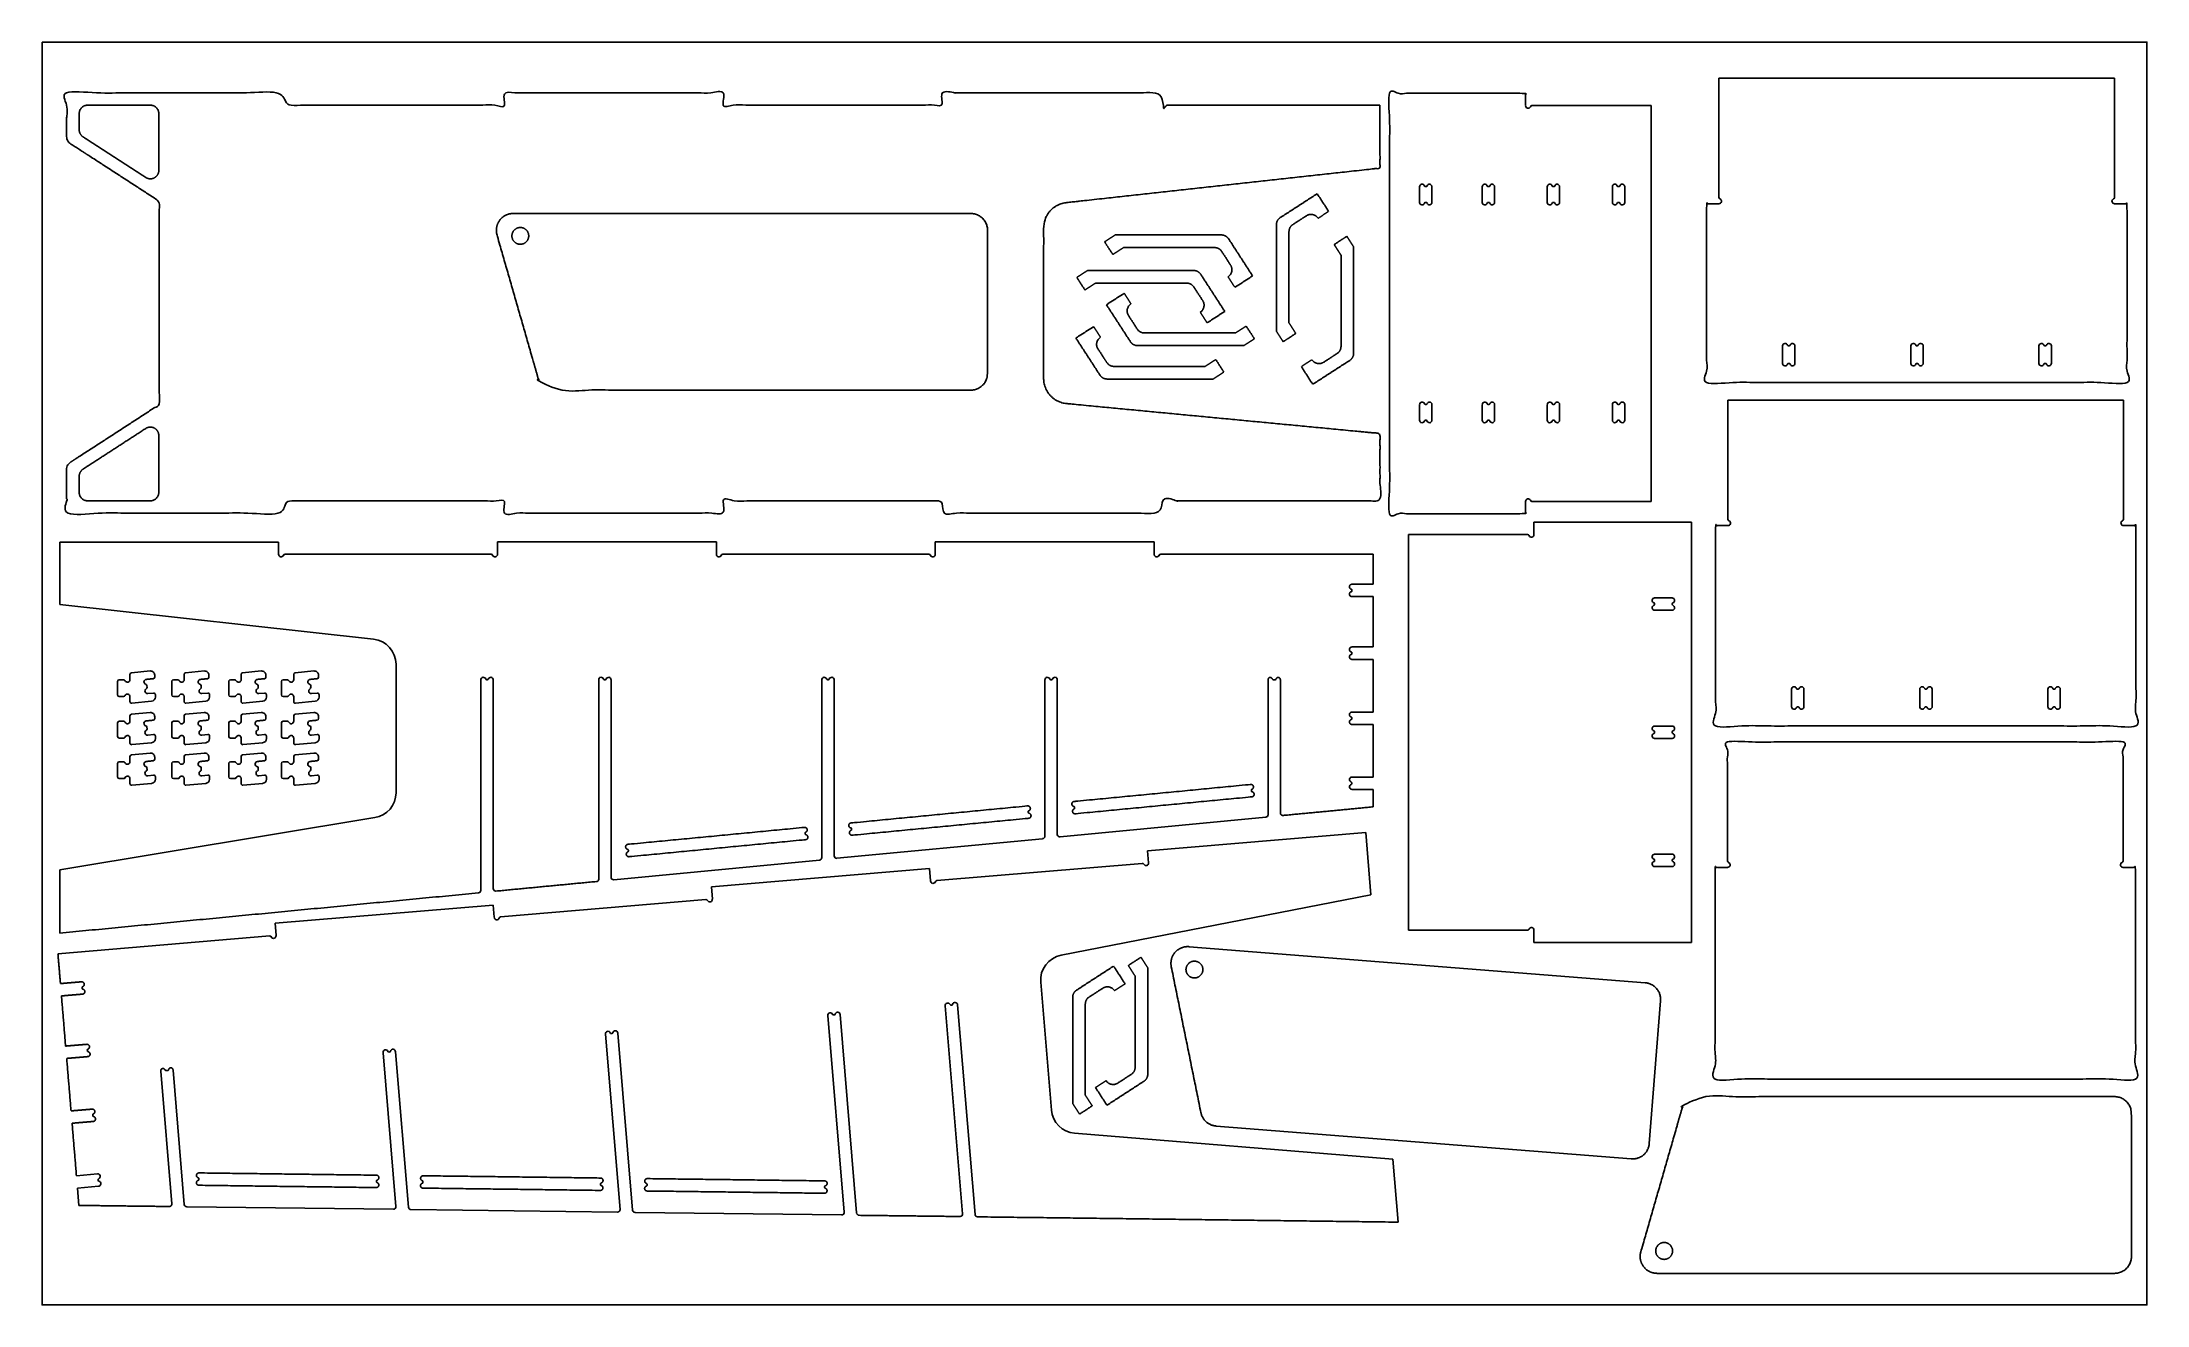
# Model space of a CAD drawing. Header units: millimetres. Extents: x 0 to 250, y 0 to 150.
import ezdxf

# ---------------------------------------------------------------- set-up
doc = ezdxf.new("R2010")
doc.units = ezdxf.units.MM
doc.header["$MEASUREMENT"] = 0
doc.layers.add('3D', color=7, linetype='Continuous', true_color=0xffffff)
doc.layers.add('Boards', color=70, linetype='Continuous', true_color=0x7fff00)

msp = doc.modelspace()

# ---------------------------------------------------------------- linework, layer by layer
at = {"layer": '3D'}
for p, q in [((246.17, 145.7), (199.17, 145.7)), ((199.17, 145.7), (199.17, 131.57)), ((246.17, 131.57), (246.17, 145.7)), ((191.1, 142.45), (176.96, 142.45)), ((191.1, 95.45), (191.1, 142.45)), ((163.61, 130.95), (163.61, 132.8)), ((165.08, 132.83), (165.08, 130.95)), ((171.06, 130.95), (171.06, 132.8)), ((172.53, 132.83), (172.53, 130.95)), ((178.78, 130.95), (178.78, 132.8)), ((180.25, 132.83), (180.25, 130.95)), ((186.51, 130.95), (186.51, 132.8)), ((187.98, 132.83), (187.98, 130.95)), ((127.52, 127.09), (127.46, 127.09)), ((155.78, 125.61), (155.78, 125.67)), ((124.22, 122.87), (124.16, 122.87)), ((146.6, 115.73), (146.6, 115.67)), ((142.68, 113.95), (142.74, 113.95)), ((206.73, 111.83), (206.73, 113.93)), ((208.2, 113.93), (208.2, 111.85)), ((221.96, 111.83), (221.96, 113.93)), ((223.43, 113.93), (223.43, 111.85)), ((237.18, 111.83), (237.18, 113.93)), ((238.65, 113.93), (238.65, 111.85)), ((139.05, 109.98), (139.11, 109.98)), ((163.61, 105.08), (163.61, 106.93)), ((165.08, 106.96), (165.08, 105.08)), ((171.06, 105.08), (171.06, 106.93)), ((172.53, 106.96), (172.53, 105.08)), ((178.78, 105.08), (178.78, 106.93)), ((180.25, 106.96), (180.25, 105.08)), ((186.51, 105.08), (186.51, 106.93)), ((187.98, 106.96), (187.98, 105.08)), ((247.23, 107.47), (200.23, 107.47)), ((200.23, 107.47), (200.23, 93.33)), ((247.23, 93.33), (247.23, 107.47)), ((176.96, 95.45), (191.1, 95.45)), ((195.89, 92.98), (177.19, 92.98)), ((177.19, 92.98), (177.19, 91.51)), ((195.89, 43.04), (195.89, 92.98)), ((2.09, 83.18), (2.09, 90.6)), ((2.09, 90.6), (28.09, 90.6)), ((28.09, 90.6), (28.09, 89.16)), ((54.09, 89.16), (54.09, 90.63)), ((54.09, 90.63), (80.09, 90.63)), ((80.09, 90.63), (80.09, 89.16)), ((106.09, 89.16), (106.09, 90.63)), ((106.09, 90.63), (132.09, 90.63)), ((132.09, 90.63), (132.09, 89.16)), ((176.43, 91.51), (162.29, 91.51)), ((162.29, 91.51), (162.29, 44.51)), ((28.86, 89.16), (53.33, 89.16)), ((80.86, 89.16), (105.33, 89.16)), ((132.86, 89.16), (158.09, 89.16)), ((39.37, 79.08), (2.09, 83.18)), ((191.52, 83.98), (193.6, 83.98)), ((191.52, 83.2), (191.52, 83.3)), ((193.62, 82.51), (191.52, 82.51)), ((193.62, 83.3), (193.62, 83.2)), ((12.83, 75.3), (10.62, 75.09)), ((19.27, 75.3), (17.05, 75.09)), ((26.03, 75.3), (23.82, 75.09)), ((32.28, 75.3), (30.07, 75.09)), ((42.04, 60.84), (42.04, 76.1)), ((8.97, 74.06), (8.97, 72.46)), ((9.68, 74.26), (9.17, 74.26)), ((12.38, 74.3), (12.38, 74.3)), ((12.47, 73.37), (12.45, 73.55)), ((13.23, 72.68), (12.54, 72.61)), ((13.38, 74.58), (13.38, 74.8)), ((15.4, 74.06), (15.4, 72.46)), ((16.12, 74.26), (15.6, 74.26)), ((18.81, 74.3), (18.81, 74.3)), ((18.9, 73.37), (18.89, 73.55)), ((19.67, 72.68), (18.98, 72.61)), ((19.81, 74.58), (19.81, 74.8)), ((22.17, 74.06), (22.17, 72.46)), ((22.88, 74.26), (22.37, 74.26)), ((25.58, 74.3), (25.58, 74.3)), ((25.67, 73.37), (25.65, 73.55)), ((26.43, 72.68), (25.74, 72.61)), ((26.58, 74.58), (26.58, 74.8)), ((28.42, 74.06), (28.42, 72.46)), ((29.13, 74.26), (28.62, 74.26)), ((31.83, 74.3), (31.83, 74.3)), ((31.92, 73.37), (31.9, 73.55)), ((32.69, 72.68), (31.99, 72.61)), ((32.83, 74.58), (32.83, 74.8)), ((52.11, 74.23), (52.11, 49.24)), ((52.9, 74.26), (52.79, 74.26)), ((53.58, 49.45), (53.58, 74.23)), ((66.11, 74.23), (66.11, 50.58)), ((66.9, 74.26), (66.79, 74.26)), ((67.58, 50.8), (67.58, 74.23)), ((92.61, 74.23), (92.61, 53.13)), ((93.4, 74.26), (93.29, 74.26)), ((94.08, 53.34), (94.08, 74.23)), ((119.11, 74.23), (119.11, 55.68)), ((119.9, 74.26), (119.79, 74.26)), ((120.58, 55.89), (120.58, 74.23)), ((145.61, 74.23), (145.61, 58.23)), ((146.46, 74.26), (146.23, 74.26)), ((147.08, 58.44), (147.08, 74.23)), ((207.8, 71.04), (207.8, 73.14)), ((209.27, 73.14), (209.27, 71.07)), ((223.02, 71.04), (223.02, 73.14)), ((224.49, 73.14), (224.49, 71.07)), ((238.24, 71.04), (238.24, 73.14)), ((239.71, 73.14), (239.71, 71.07)), ((9.17, 72.26), (9.68, 72.26)), ((10.44, 72.24), (10.44, 71.68)), ((12.83, 70.37), (10.62, 70.16)), ((10.66, 71.48), (13, 71.7)), ((13.45, 72.2), (13.45, 72.48)), ((15.6, 72.26), (16.12, 72.26)), ((16.87, 72.24), (16.87, 71.68)), ((19.27, 70.37), (17.05, 70.16)), ((17.09, 71.48), (19.43, 71.7)), ((19.89, 72.2), (19.89, 72.48)), ((22.37, 72.26), (22.88, 72.26)), ((23.64, 72.24), (23.64, 71.68)), ((26.03, 70.37), (23.82, 70.16)), ((23.85, 71.48), (26.2, 71.7)), ((26.65, 72.2), (26.65, 72.48)), ((28.62, 72.26), (29.13, 72.26)), ((29.89, 72.24), (29.89, 71.68)), ((32.28, 70.37), (30.07, 70.16)), ((30.11, 71.48), (32.45, 71.7)), ((32.9, 72.2), (32.9, 72.48)), ((8.97, 69.13), (8.97, 67.53)), ((9.68, 69.33), (9.17, 69.33)), ((12.38, 69.37), (12.38, 69.37)), ((12.47, 68.43), (12.45, 68.62)), ((13.23, 67.75), (12.54, 67.68)), ((13.38, 69.65), (13.38, 69.87)), ((13.45, 67.27), (13.45, 67.55)), ((15.4, 69.13), (15.4, 67.53)), ((16.12, 69.33), (15.6, 69.33)), ((18.81, 69.37), (18.81, 69.37)), ((18.9, 68.43), (18.89, 68.62)), ((19.67, 67.75), (18.98, 67.68)), ((19.81, 69.65), (19.81, 69.87)), ((19.89, 67.27), (19.89, 67.55)), ((22.17, 69.13), (22.17, 67.53)), ((22.88, 69.33), (22.37, 69.33)), ((25.58, 69.37), (25.58, 69.37)), ((25.67, 68.43), (25.65, 68.62)), ((26.43, 67.75), (25.74, 67.68)), ((26.58, 69.65), (26.58, 69.87)), ((26.65, 67.27), (26.65, 67.55)), ((28.42, 69.13), (28.42, 67.53)), ((29.13, 69.33), (28.62, 69.33)), ((31.83, 69.37), (31.83, 69.37)), ((31.92, 68.43), (31.9, 68.62)), ((32.69, 67.75), (31.99, 67.68)), ((32.83, 69.65), (32.83, 69.87)), ((32.9, 67.27), (32.9, 67.55)), ((191.52, 68.76), (193.6, 68.76)), ((191.52, 67.98), (191.52, 68.08)), ((193.62, 68.08), (193.62, 67.98)), ((9.17, 67.33), (9.68, 67.33)), ((10.44, 67.31), (10.44, 66.74)), ((12.83, 65.54), (10.62, 65.33)), ((10.66, 66.55), (13, 66.77)), ((13.38, 64.83), (13.38, 65.05)), ((15.6, 67.33), (16.12, 67.33)), ((16.87, 67.31), (16.87, 66.74)), ((19.27, 65.54), (17.05, 65.33)), ((17.09, 66.55), (19.43, 66.77)), ((19.81, 64.83), (19.81, 65.05)), ((22.37, 67.33), (22.88, 67.33)), ((23.64, 67.31), (23.64, 66.74)), ((26.03, 65.54), (23.82, 65.33)), ((23.85, 66.55), (26.2, 66.77)), ((26.58, 64.83), (26.58, 65.05)), ((28.62, 67.33), (29.13, 67.33)), ((29.89, 67.31), (29.89, 66.74)), ((32.28, 65.54), (30.07, 65.33)), ((30.11, 66.55), (32.45, 66.77)), ((32.83, 64.83), (32.83, 65.05)), ((193.62, 67.29), (191.52, 67.29)), ((8.97, 64.31), (8.97, 62.71)), ((9.68, 64.51), (9.17, 64.51)), ((9.17, 62.51), (9.68, 62.51)), ((12.38, 64.55), (12.38, 64.55)), ((12.47, 63.61), (12.45, 63.79)), ((13.23, 62.92), (12.54, 62.85)), ((13.45, 62.44), (13.45, 62.72)), ((15.4, 64.31), (15.4, 62.71)), ((16.12, 64.51), (15.6, 64.51)), ((15.6, 62.51), (16.12, 62.51)), ((18.81, 64.55), (18.81, 64.55)), ((18.9, 63.61), (18.89, 63.79)), ((19.67, 62.92), (18.98, 62.85)), ((19.89, 62.44), (19.89, 62.72)), ((22.17, 64.31), (22.17, 62.71)), ((22.88, 64.51), (22.37, 64.51)), ((22.37, 62.51), (22.88, 62.51)), ((25.58, 64.55), (25.58, 64.55)), ((25.67, 63.61), (25.65, 63.79)), ((26.43, 62.92), (25.74, 62.85)), ((26.65, 62.44), (26.65, 62.72)), ((28.42, 64.31), (28.42, 62.71)), ((29.13, 64.51), (28.62, 64.51)), ((28.62, 62.51), (29.13, 62.51)), ((31.83, 64.55), (31.83, 64.55)), ((31.92, 63.61), (31.9, 63.79)), ((32.69, 62.92), (31.99, 62.85)), ((32.9, 62.44), (32.9, 62.72)), ((158.09, 62.7), (155.59, 62.7)), ((10.44, 62.49), (10.44, 61.92)), ((10.66, 61.72), (13, 61.94)), ((16.87, 62.49), (16.87, 61.92)), ((17.09, 61.72), (19.43, 61.94)), ((23.64, 62.49), (23.64, 61.92)), ((23.85, 61.72), (26.2, 61.94)), ((29.89, 62.49), (29.89, 61.92)), ((30.11, 61.72), (32.45, 61.94)), ((155.56, 62.01), (155.56, 61.91)), ((155.59, 61.23), (158.09, 61.23)), ((158.09, 61.23), (158.09, 59.16)), ((2.09, 51.68), (39.53, 57.88)), ((145.34, 57.93), (120.91, 55.59)), ((118.84, 55.38), (94.41, 53.05)), ((157.22, 56.11), (131.31, 53.95)), ((157.84, 48.71), (157.22, 56.11)), ((92.34, 52.83), (67.91, 50.5)), ((131.31, 53.95), (131.43, 52.52)), ((191.52, 53.54), (193.6, 53.54)), ((191.52, 52.75), (191.52, 52.86)), ((193.62, 52.86), (193.62, 52.75)), ((2.09, 44.16), (2.09, 51.68)), ((105.4, 51.82), (79.49, 49.66)), ((105.52, 50.36), (105.4, 51.82)), ((130.67, 52.45), (106.28, 50.42)), ((193.62, 52.07), (191.52, 52.07)), ((53.58, 47.5), (27.67, 45.34)), ((53.7, 46.04), (53.58, 47.5)), ((78.85, 48.14), (54.46, 46.1)), ((79.49, 49.66), (79.61, 48.2)), ((121.03, 41.53), (157.84, 48.71)), ((27.67, 45.34), (27.79, 43.88)), ((27.03, 43.82), (1.88, 41.72)), ((190.41, 38.26), (136.24, 42.55)), ((162.29, 44.51), (176.43, 44.51)), ((177.19, 44.51), (177.19, 43.04)), ((177.19, 43.04), (195.89, 43.04)), ((131.33, 39.98), (131.33, 40.04)), ((119.88, 23.14), (118.61, 38.34)), ((109.33, 10.83), (107.27, 35.52)), ((107.95, 35.61), (108.06, 35.62)), ((108.74, 35.65), (110.81, 10.74)), ((190.9, 19.17), (192.24, 36.11)), ((95.27, 11), (93.32, 34.36)), ((94, 34.45), (94.1, 34.45)), ((94.79, 34.48), (96.75, 10.92)), ((41.18, 30.04), (41.29, 30.05)), ((41.97, 30.08), (43.51, 11.59)), ((68.65, 11.34), (66.91, 32.16)), ((67.59, 32.25), (67.7, 32.25)), ((68.38, 32.28), (70.13, 11.25)), ((15.41, 12.02), (14.1, 27.76)), ((14.71, 27.84), (14.94, 27.86)), ((15.56, 27.88), (16.89, 11.93)), ((42.03, 11.68), (40.5, 29.96)), ((122.41, 23.99), (122.41, 23.93)), ((160.45, 17.32), (122.63, 20.4)), ((139.44, 21.25), (188.75, 17.34)), ((4.08, 15.35), (6.57, 15.55)), ((161.08, 9.83), (160.45, 17.32)), ((6.69, 14.09), (4.2, 13.88)), ((4.2, 13.88), (4.37, 11.82)), ((6.65, 14.88), (6.66, 14.77)), ((17.19, 11.65), (41.73, 11.36)), ((43.81, 11.32), (68.35, 11.02)), ((70.43, 10.98), (94.97, 10.68))]:
    msp.add_line(p, q, dxfattribs=at)
for points in [[(164.29, 132.83), (164.4, 132.83)], [(171.74, 132.83), (171.85, 132.83)], [(179.47, 132.83), (179.57, 132.83)], [(187.19, 132.83), (187.3, 132.83)], [(164.4, 130.95), (164.29, 130.95)], [(171.85, 130.95), (171.74, 130.95)], [(179.57, 130.95), (179.47, 130.95)], [(187.3, 130.95), (187.19, 130.95)], [(207.42, 113.93), (207.52, 113.93)], [(222.64, 113.93), (222.74, 113.93)], [(237.86, 113.93), (237.96, 113.93)], [(207.52, 111.83), (207.42, 111.83)], [(222.74, 111.83), (222.64, 111.83)], [(237.96, 111.83), (237.86, 111.83)], [(164.29, 106.96), (164.4, 106.96)], [(164.4, 105.08), (164.29, 105.08)], [(171.74, 106.96), (171.85, 106.96)], [(171.85, 105.08), (171.74, 105.08)], [(179.47, 106.96), (179.57, 106.96)], [(179.57, 105.08), (179.47, 105.08)], [(187.19, 106.96), (187.3, 106.96)], [(187.3, 105.08), (187.19, 105.08)], [(208.48, 73.14), (208.59, 73.14)], [(223.7, 73.14), (223.81, 73.14)], [(238.92, 73.14), (239.03, 73.14)], [(208.59, 71.04), (208.48, 71.04)], [(223.81, 71.04), (223.7, 71.04)], [(239.03, 71.04), (238.92, 71.04)]]:
    msp.add_lwpolyline(points, dxfattribs=at)
for centre, radius, start, end in [((176.5, 142.43), 0.3, 177.202, 338.2405), ((176.96, 142.25), 0.2, 90, 158.2405), ((163.91, 132.82), 0.3, 16.6552, 182.798), ((164.29, 132.93), 0.1, 196.6552, 270), ((164.4, 132.93), 0.1, 270, 343.3448), ((164.78, 132.82), 0.3, 2.798, 163.3448), ((171.36, 132.82), 0.3, 16.6552, 182.798), ((171.74, 132.93), 0.1, 196.6552, 270), ((171.85, 132.93), 0.1, 270, 343.3448), ((172.23, 132.82), 0.3, 2.798, 163.3448), ((179.08, 132.82), 0.3, 16.6552, 182.798), ((179.47, 132.93), 0.1, 196.6552, 270), ((179.57, 132.93), 0.1, 270, 343.3448), ((179.95, 132.82), 0.3, 2.798, 163.3448), ((186.81, 132.82), 0.3, 16.6552, 182.798), ((187.19, 132.93), 0.1, 196.6552, 270), ((187.3, 132.93), 0.1, 270, 343.3448), ((187.68, 132.82), 0.3, 2.798, 163.3448), ((163.91, 130.96), 0.3, 182.798, 343.3448), ((164.29, 130.85), 0.1, 90, 163.3448), ((164.4, 130.85), 0.1, 16.6552, 90), ((164.78, 130.96), 0.3, 196.6552, 357.202), ((171.36, 130.96), 0.3, 182.798, 343.3448), ((171.74, 130.85), 0.1, 90, 163.3448), ((171.85, 130.85), 0.1, 16.6552, 90), ((172.23, 130.96), 0.3, 196.6552, 357.202), ((179.08, 130.96), 0.3, 182.798, 343.3448), ((179.47, 130.85), 0.1, 90, 163.3448), ((179.57, 130.85), 0.1, 16.6552, 90), ((179.95, 130.96), 0.3, 196.6552, 357.202), ((186.81, 130.96), 0.3, 182.798, 343.3448), ((187.19, 130.85), 0.1, 90, 163.3448), ((187.3, 130.85), 0.1, 16.6552, 90), ((187.68, 130.96), 0.3, 196.6552, 357.202), ((199.37, 131.57), 0.2, 180, 248.2405), ((199.18, 131.1), 0.3, 267.202, 68.2405), ((246.15, 131.1), 0.3, 111.7595, 272.798), ((245.97, 131.57), 0.2, 291.7595, 0), ((207.03, 113.91), 0.3, 16.6552, 177.202), ((207.52, 114.03), 0.1, 270, 343.3448), ((207.9, 113.91), 0.3, 2.798, 163.3448), ((222.26, 113.91), 0.3, 16.6552, 177.202), ((222.74, 114.03), 0.1, 270, 343.3448), ((223.13, 113.91), 0.3, 2.798, 163.3448), ((237.48, 113.91), 0.3, 16.6552, 177.202), ((237.96, 114.03), 0.1, 270, 343.3448), ((238.35, 113.91), 0.3, 2.798, 163.3448), ((207.03, 111.84), 0.3, 182.798, 343.3448), ((207.42, 111.73), 0.1, 90, 163.3448), ((207.52, 111.73), 0.1, 16.6552, 90), ((207.9, 111.84), 0.3, 196.6552, 2.798), ((222.26, 111.84), 0.3, 182.798, 343.3448), ((222.64, 111.73), 0.1, 90, 163.3448), ((222.74, 111.73), 0.1, 16.6552, 90), ((223.13, 111.84), 0.3, 196.6552, 2.798), ((237.48, 111.84), 0.3, 182.798, 343.3448), ((237.86, 111.73), 0.1, 90, 163.3448), ((237.96, 111.73), 0.1, 16.6552, 90), ((238.35, 111.84), 0.3, 196.6552, 2.798), ((163.91, 106.95), 0.3, 16.6552, 182.798), ((163.91, 105.09), 0.3, 182.798, 343.3448), ((164.29, 107.06), 0.1, 196.6552, 270), ((164.29, 104.98), 0.1, 90, 163.3448), ((164.4, 107.06), 0.1, 270, 343.3448), ((164.4, 104.98), 0.1, 16.6552, 90), ((164.78, 106.95), 0.3, 2.798, 163.3448), ((164.78, 105.09), 0.3, 196.6552, 357.202), ((171.36, 106.95), 0.3, 16.6552, 182.798), ((171.36, 105.09), 0.3, 182.798, 343.3448), ((171.74, 107.06), 0.1, 196.6552, 270), ((171.74, 104.98), 0.1, 90, 163.3448), ((171.85, 107.06), 0.1, 270, 343.3448), ((171.85, 104.98), 0.1, 16.6552, 90), ((172.23, 106.95), 0.3, 2.798, 163.3448), ((172.23, 105.09), 0.3, 196.6552, 357.202), ((179.08, 106.95), 0.3, 16.6552, 182.798), ((179.08, 105.09), 0.3, 182.798, 343.3448), ((179.47, 107.06), 0.1, 196.6552, 270), ((179.47, 104.98), 0.1, 90, 163.3448), ((179.57, 107.06), 0.1, 270, 343.3448), ((179.57, 104.98), 0.1, 16.6552, 90), ((179.95, 106.95), 0.3, 2.798, 163.3448), ((179.95, 105.09), 0.3, 196.6552, 357.202), ((186.81, 106.95), 0.3, 16.6552, 182.798), ((186.81, 105.09), 0.3, 182.798, 343.3448), ((187.19, 107.06), 0.1, 196.6552, 270), ((187.19, 104.98), 0.1, 90, 163.3448), ((187.3, 107.06), 0.1, 270, 343.3448), ((187.3, 104.98), 0.1, 16.6552, 90), ((187.68, 106.95), 0.3, 2.798, 163.3448), ((187.68, 105.09), 0.3, 196.6552, 357.202), ((176.5, 95.46), 0.3, 21.7595, 182.798), ((176.96, 95.65), 0.2, 201.7595, 270), ((200.43, 93.33), 0.2, 180, 248.2405), ((200.25, 92.87), 0.3, 267.202, 68.2405), ((247.22, 92.87), 0.3, 111.7595, 272.798), ((247.03, 93.33), 0.2, 291.7595, 0), ((176.43, 91.31), 0.2, 21.7595, 90), ((176.89, 91.49), 0.3, 201.7595, 2.798), ((28.39, 89.15), 0.3, 177.846, 337.8223), ((28.86, 88.96), 0.2, 89.9988, 157.8223), ((53.33, 88.96), 0.2, 22.1753, 89.9988), ((53.79, 89.15), 0.3, 202.1753, 2.1516), ((80.39, 89.15), 0.3, 177.846, 337.8223), ((80.86, 88.96), 0.2, 89.9988, 157.8223), ((105.33, 88.96), 0.2, 22.1753, 89.9988), ((105.79, 89.15), 0.3, 202.1753, 2.1516), ((132.39, 89.15), 0.3, 177.846, 337.8223), ((132.86, 88.96), 0.2, 89.9988, 157.8223), ((191.54, 83.68), 0.3, 92.798, 253.3448), ((191.54, 82.81), 0.3, 106.6552, 267.202), ((191.42, 83.3), 0.1, 360, 73.3448), ((191.42, 83.2), 0.1, 286.6552, 360), ((193.61, 83.68), 0.3, 286.6552, 92.798), ((193.72, 83.3), 0.1, 106.6552, 180), ((193.72, 83.2), 0.1, 180, 253.3448), ((193.61, 82.81), 0.3, 272.798, 73.3448), ((39.04, 76.1), 3, 359.9988, 83.721), ((10.64, 74.89), 0.2, 95.4918, 180), ((12.88, 74.8), 0.5, 0, 95.4918), ((17.07, 74.89), 0.2, 95.4918, 180), ((19.31, 74.8), 0.5, 0, 95.4918), ((23.84, 74.89), 0.2, 95.4918, 180), ((26.08, 74.8), 0.5, 0, 95.4918), ((30.09, 74.89), 0.2, 95.4918, 180), ((32.33, 74.8), 0.5, 0, 95.4918), ((9.17, 74.06), 0.2, 90, 180), ((9.68, 74.06), 0.2, 23.5782, 90), ((10.14, 74.26), 0.3, 203.5782, 4.0135), ((10.14, 72.26), 0.3, 355.9865, 156.4218), ((12.4, 74), 0.3, 94.5886, 252.5091), ((12.51, 72.91), 0.3, 119.073, 275.4946), ((12.25, 73.53), 0.2, 5.4952, 72.5091), ((12.27, 73.35), 0.2, 299.073, 5.4952), ((13.18, 74.58), 0.2, 275.5885, 360), ((13.25, 72.48), 0.2, 360, 95.4917), ((15.6, 74.06), 0.2, 90, 180), ((16.12, 74.06), 0.2, 23.5782, 90), ((16.57, 74.26), 0.3, 203.5782, 4.0135), ((16.57, 72.26), 0.3, 355.9865, 156.4218), ((18.84, 74), 0.3, 94.5886, 252.5091), ((18.95, 72.91), 0.3, 119.073, 275.4946), ((18.69, 73.53), 0.2, 5.4952, 72.5091), ((18.7, 73.35), 0.2, 299.073, 5.4952), ((19.61, 74.58), 0.2, 275.5885, 360), ((19.69, 72.48), 0.2, 360, 95.4917), ((22.37, 74.06), 0.2, 90, 180), ((22.88, 74.06), 0.2, 23.5782, 90), ((23.34, 74.26), 0.3, 203.5782, 4.0135), ((23.34, 72.26), 0.3, 355.9865, 156.4218), ((25.6, 74), 0.3, 94.5886, 252.5091), ((25.71, 72.91), 0.3, 119.073, 275.4946), ((25.45, 73.53), 0.2, 5.4952, 72.5091), ((25.47, 73.35), 0.2, 299.073, 5.4952), ((26.38, 74.58), 0.2, 275.5885, 360), ((26.45, 72.48), 0.2, 360, 95.4917), ((28.62, 74.06), 0.2, 90, 180), ((29.13, 74.06), 0.2, 23.5782, 90), ((29.59, 74.26), 0.3, 203.5782, 4.0135), ((29.59, 72.26), 0.3, 355.9865, 156.4218), ((31.86, 74), 0.3, 94.5886, 252.5091), ((31.97, 72.91), 0.3, 119.073, 275.4946), ((31.71, 73.53), 0.2, 5.4952, 72.5091), ((31.72, 73.35), 0.2, 299.073, 5.4952), ((32.63, 74.58), 0.2, 275.5885, 360), ((32.7, 72.48), 0.2, 360, 95.4917), ((52.41, 74.25), 0.3, 16.654, 182.7968), ((52.79, 74.36), 0.1, 196.654, 269.9988), ((52.9, 74.36), 0.1, 269.9988, 343.3436), ((53.28, 74.25), 0.3, 357.2007, 163.3436), ((66.41, 74.25), 0.3, 16.654, 182.7968), ((66.79, 74.36), 0.1, 196.654, 269.9988), ((66.9, 74.36), 0.1, 269.9988, 343.3436), ((67.28, 74.25), 0.3, 357.2007, 163.3436), ((92.91, 74.25), 0.3, 16.654, 182.7968), ((93.29, 74.36), 0.1, 196.654, 269.9988), ((93.4, 74.36), 0.1, 269.9988, 343.3436), ((93.78, 74.25), 0.3, 357.2007, 163.3436), ((119.41, 74.25), 0.3, 16.654, 182.7968), ((119.79, 74.36), 0.1, 196.654, 269.9988), ((119.9, 74.36), 0.1, 269.9988, 343.3436), ((120.28, 74.25), 0.3, 357.2007, 163.3436), ((146.23, 74.36), 0.1, 196.654, 269.9988), ((146.46, 74.36), 0.1, 269.9988, 343.3436), ((208.1, 73.13), 0.3, 16.6552, 177.202), ((208.59, 73.24), 0.1, 270, 343.3448), ((208.97, 73.13), 0.3, 2.798, 163.3448), ((223.32, 73.13), 0.3, 16.6552, 177.202), ((223.81, 73.24), 0.1, 270, 343.3448), ((224.19, 73.13), 0.3, 2.798, 163.3448), ((238.54, 73.13), 0.3, 16.6552, 177.202), ((239.03, 73.24), 0.1, 270, 343.3448), ((239.41, 73.13), 0.3, 2.798, 163.3448), ((9.17, 72.46), 0.2, 180, 270), ((9.68, 72.46), 0.2, 270, 336.4218), ((10.64, 71.68), 0.2, 180, 275.4918), ((10.64, 69.96), 0.2, 95.4918, 180), ((12.88, 69.87), 0.5, 0, 95.4918), ((12.95, 72.2), 0.5, 275.4918, 360), ((15.6, 72.46), 0.2, 180, 270), ((16.12, 72.46), 0.2, 270, 336.4218), ((17.07, 71.68), 0.2, 180, 275.4918), ((17.07, 69.96), 0.2, 95.4918, 180), ((19.31, 69.87), 0.5, 0, 95.4918), ((19.39, 72.2), 0.5, 275.4918, 360), ((22.37, 72.46), 0.2, 180, 270), ((22.88, 72.46), 0.2, 270, 336.4218), ((23.84, 71.68), 0.2, 180, 275.4918), ((23.84, 69.96), 0.2, 95.4918, 180), ((26.08, 69.87), 0.5, 0, 95.4918), ((26.15, 72.2), 0.5, 275.4918, 360), ((28.62, 72.46), 0.2, 180, 270), ((29.13, 72.46), 0.2, 270, 336.4218), ((30.09, 71.68), 0.2, 180, 275.4918), ((30.09, 69.96), 0.2, 95.4918, 180), ((32.33, 69.87), 0.5, 0, 95.4918), ((32.4, 72.2), 0.5, 275.4918, 360), ((208.1, 71.06), 0.3, 182.798, 343.3448), ((208.48, 70.94), 0.1, 90, 163.3448), ((208.59, 70.94), 0.1, 16.6552, 90), ((208.97, 71.06), 0.3, 196.6552, 2.798), ((223.32, 71.06), 0.3, 182.798, 343.3448), ((223.7, 70.94), 0.1, 90, 163.3448), ((223.81, 70.94), 0.1, 16.6552, 90), ((224.19, 71.06), 0.3, 196.6552, 2.798), ((238.54, 71.06), 0.3, 182.798, 343.3448), ((238.92, 70.94), 0.1, 90, 163.3448), ((239.03, 70.94), 0.1, 16.6552, 90), ((239.41, 71.06), 0.3, 196.6552, 2.798), ((9.17, 69.13), 0.2, 90, 180), ((9.17, 67.53), 0.2, 180, 270), ((9.68, 69.13), 0.2, 23.5782, 90), ((10.14, 69.33), 0.3, 203.5782, 4.0135), ((10.14, 67.33), 0.3, 355.9865, 156.4218), ((12.4, 69.07), 0.3, 94.5886, 252.5091), ((12.51, 67.98), 0.3, 119.073, 275.4946), ((12.25, 68.6), 0.2, 5.4952, 72.5091), ((12.27, 68.42), 0.2, 299.073, 5.4952), ((13.18, 69.65), 0.2, 275.5885, 360), ((13.25, 67.55), 0.2, 360, 95.4917), ((15.6, 69.13), 0.2, 90, 180), ((15.6, 67.53), 0.2, 180, 270), ((16.12, 69.13), 0.2, 23.5782, 90), ((16.57, 69.33), 0.3, 203.5782, 4.0135), ((16.57, 67.33), 0.3, 355.9865, 156.4218), ((18.84, 69.07), 0.3, 94.5886, 252.5091), ((18.95, 67.98), 0.3, 119.073, 275.4946), ((18.69, 68.6), 0.2, 5.4952, 72.5091), ((18.7, 68.42), 0.2, 299.073, 5.4952), ((19.61, 69.65), 0.2, 275.5885, 360), ((19.69, 67.55), 0.2, 360, 95.4917), ((22.37, 69.13), 0.2, 90, 180), ((22.37, 67.53), 0.2, 180, 270), ((22.88, 69.13), 0.2, 23.5782, 90), ((23.34, 69.33), 0.3, 203.5782, 4.0135), ((23.34, 67.33), 0.3, 355.9865, 156.4218), ((25.6, 69.07), 0.3, 94.5886, 252.5091), ((25.71, 67.98), 0.3, 119.073, 275.4946), ((25.45, 68.6), 0.2, 5.4952, 72.5091), ((25.47, 68.42), 0.2, 299.073, 5.4952), ((26.38, 69.65), 0.2, 275.5885, 360), ((26.45, 67.55), 0.2, 360, 95.4917), ((28.62, 69.13), 0.2, 90, 180), ((28.62, 67.53), 0.2, 180, 270), ((29.13, 69.13), 0.2, 23.5782, 90), ((29.59, 69.33), 0.3, 203.5782, 4.0135), ((29.59, 67.33), 0.3, 355.9865, 156.4218), ((31.86, 69.07), 0.3, 94.5886, 252.5091), ((31.97, 67.98), 0.3, 119.073, 275.4946), ((31.71, 68.6), 0.2, 5.4952, 72.5091), ((31.72, 68.42), 0.2, 299.073, 5.4952), ((32.63, 69.65), 0.2, 275.5885, 360), ((32.7, 67.55), 0.2, 360, 95.4917), ((191.54, 68.46), 0.3, 92.798, 253.3448), ((191.54, 67.59), 0.3, 106.6552, 267.202), ((191.42, 68.08), 0.1, 0, 73.3448), ((193.61, 68.46), 0.3, 286.6552, 92.798), ((193.72, 68.08), 0.1, 106.6552, 180), ((193.72, 67.98), 0.1, 180, 253.3448), ((193.61, 67.59), 0.3, 272.798, 73.3448), ((9.68, 67.53), 0.2, 270, 336.4218), ((10.64, 66.74), 0.2, 180, 275.4918), ((10.64, 65.13), 0.2, 95.4918, 180), ((12.88, 65.05), 0.5, 0, 95.4918), ((12.95, 67.27), 0.5, 275.4918, 360), ((16.12, 67.53), 0.2, 270, 336.4218), ((17.07, 66.74), 0.2, 180, 275.4918), ((17.07, 65.13), 0.2, 95.4918, 180), ((19.31, 65.05), 0.5, 0, 95.4918), ((19.39, 67.27), 0.5, 275.4918, 360), ((22.88, 67.53), 0.2, 270, 336.4218), ((23.84, 66.74), 0.2, 180, 275.4918), ((23.84, 65.13), 0.2, 95.4918, 180), ((26.08, 65.05), 0.5, 0, 95.4918), ((26.15, 67.27), 0.5, 275.4918, 360), ((29.13, 67.53), 0.2, 270, 336.4218), ((30.09, 66.74), 0.2, 180, 275.4918), ((30.09, 65.13), 0.2, 95.4918, 180), ((32.33, 65.05), 0.5, 0, 95.4918), ((32.4, 67.27), 0.5, 275.4918, 360), ((9.17, 64.31), 0.2, 90, 180), ((9.17, 62.71), 0.2, 180, 270), ((9.68, 64.31), 0.2, 23.5782, 90), ((9.68, 62.71), 0.2, 270, 336.4218), ((10.14, 64.51), 0.3, 203.5782, 4.0135), ((10.14, 62.51), 0.3, 355.9865, 156.4218), ((12.4, 64.25), 0.3, 94.5886, 252.5091), ((12.51, 63.15), 0.3, 119.073, 275.4946), ((12.25, 63.77), 0.2, 5.4952, 72.5091), ((12.27, 63.59), 0.2, 299.073, 5.4952), ((13.18, 64.83), 0.2, 275.5885, 360), ((13.25, 62.72), 0.2, 360, 95.4917), ((15.6, 64.31), 0.2, 90, 180), ((15.6, 62.71), 0.2, 180, 270), ((16.12, 64.31), 0.2, 23.5782, 90), ((16.12, 62.71), 0.2, 270, 336.4218), ((16.57, 64.51), 0.3, 203.5782, 4.0135), ((16.57, 62.51), 0.3, 355.9865, 156.4218), ((18.84, 64.25), 0.3, 94.5886, 252.5091), ((18.95, 63.15), 0.3, 119.073, 275.4946), ((18.69, 63.77), 0.2, 5.4952, 72.5091), ((18.7, 63.59), 0.2, 299.073, 5.4952), ((19.61, 64.83), 0.2, 275.5885, 360), ((19.69, 62.72), 0.2, 360, 95.4917), ((22.37, 64.31), 0.2, 90, 180), ((22.37, 62.71), 0.2, 180, 270), ((22.88, 64.31), 0.2, 23.5782, 90), ((22.88, 62.71), 0.2, 270, 336.4218), ((23.34, 64.51), 0.3, 203.5782, 4.0135), ((23.34, 62.51), 0.3, 355.9865, 156.4218), ((25.6, 64.25), 0.3, 94.5886, 252.5091), ((25.71, 63.15), 0.3, 119.073, 275.4946), ((25.45, 63.77), 0.2, 5.4952, 72.5091), ((25.47, 63.59), 0.2, 299.073, 5.4952), ((26.38, 64.83), 0.2, 275.5885, 360), ((26.45, 62.72), 0.2, 360, 95.4917), ((28.62, 64.31), 0.2, 90, 180), ((28.62, 62.71), 0.2, 180, 270), ((29.13, 64.31), 0.2, 23.5782, 90), ((29.13, 62.71), 0.2, 270, 336.4218), ((29.59, 64.51), 0.3, 203.5782, 4.0135), ((29.59, 62.51), 0.3, 355.9865, 156.4218), ((31.86, 64.25), 0.3, 94.5886, 252.5091), ((31.97, 63.15), 0.3, 119.073, 275.4946), ((31.71, 63.77), 0.2, 5.4952, 72.5091), ((31.72, 63.59), 0.2, 299.073, 5.4952), ((32.63, 64.83), 0.2, 275.5885, 360), ((32.7, 62.72), 0.2, 360, 95.4917), ((155.58, 62.4), 0.3, 87.2007, 253.3436), ((10.64, 61.92), 0.2, 180, 275.4918), ((12.95, 62.44), 0.5, 275.4918, 360), ((17.07, 61.92), 0.2, 180, 275.4918), ((19.39, 62.44), 0.5, 275.4918, 360), ((23.84, 61.92), 0.2, 180, 275.4918), ((26.15, 62.44), 0.5, 275.4918, 360), ((30.09, 61.92), 0.2, 180, 275.4918), ((32.4, 62.44), 0.5, 275.4918, 360), ((39.04, 60.84), 3, 279.4153, 359.9988), ((155.58, 61.53), 0.3, 106.654, 272.7968), ((155.46, 62.01), 0.1, 359.9988, 73.3436), ((155.46, 61.91), 0.1, 286.654, 359.9988), ((145.31, 58.23), 0.3, 275.4911, 359.9988), ((118.81, 55.68), 0.3, 275.4911, 359.9988), ((120.88, 55.89), 0.3, 179.9988, 275.4911), ((92.31, 53.13), 0.3, 275.4911, 359.9988), ((94.38, 53.34), 0.3, 179.9988, 275.4911), ((131.13, 52.48), 0.3, 206.9408, 6.9171), ((191.54, 53.24), 0.3, 92.798, 253.3448), ((191.54, 52.37), 0.3, 106.6552, 267.202), ((191.42, 52.86), 0.1, 0, 73.3448), ((193.61, 53.24), 0.3, 286.6552, 92.798), ((193.72, 52.86), 0.1, 106.6552, 180), ((193.72, 52.75), 0.1, 180, 253.3448), ((193.61, 52.37), 0.3, 272.798, 73.3448), ((200.38, 52.74), 0.2, 180, 248.2405), ((200.19, 52.27), 0.3, 267.202, 68.2405), ((247.16, 52.27), 0.3, 111.7595, 272.798), ((246.98, 52.74), 0.2, 291.7595, 0), ((65.81, 50.58), 0.3, 275.4911, 359.9988), ((67.88, 50.8), 0.3, 179.9988, 275.4911), ((105.82, 50.37), 0.3, 182.6115, 342.5877), ((106.3, 50.22), 0.2, 94.7643, 162.5877), ((130.69, 52.25), 0.2, 26.9408, 94.7643), ((51.81, 49.24), 0.3, 275.4911, 359.9988), ((53.88, 49.45), 0.3, 179.9988, 275.4911), ((78.87, 47.94), 0.2, 26.9408, 94.7643), ((79.31, 48.16), 0.3, 206.9408, 6.9171), ((54, 46.05), 0.3, 182.6115, 342.5877), ((54.48, 45.9), 0.2, 94.7643, 162.5877), ((27.05, 43.62), 0.2, 26.9408, 94.7643), ((27.49, 43.84), 0.3, 206.9408, 6.9171), ((176.43, 44.71), 0.2, 270, 338.2405), ((176.89, 44.52), 0.3, 357.202, 158.2405), ((121.6, 38.59), 3, 101.042, 184.7643), ((107.57, 35.56), 0.3, 21.4195, 187.5623), ((107.94, 35.71), 0.1, 201.4195, 274.7643), ((108.05, 35.72), 0.1, 274.7643, 348.1091), ((108.44, 35.63), 0.3, 1.9662, 168.1091), ((68.08, 32.27), 0.3, 1.9662, 168.1091), ((93.62, 34.4), 0.3, 21.4195, 187.5623), ((93.99, 34.55), 0.1, 201.4195, 274.7643), ((94.1, 34.55), 0.1, 274.7643, 348.1091), ((94.49, 34.47), 0.3, 1.9662, 168.1091), ((40.8, 30), 0.3, 21.4195, 187.5623), ((41.17, 30.14), 0.1, 201.4195, 274.7643), ((41.28, 30.15), 0.1, 274.7643, 348.1091), ((41.67, 30.07), 0.3, 1.9662, 168.1091), ((67.21, 32.2), 0.3, 21.4195, 187.5623), ((67.58, 32.34), 0.1, 201.4195, 274.7643), ((67.69, 32.35), 0.1, 274.7643, 348.1091), ((14.7, 27.94), 0.1, 201.4195, 274.7643), ((14.93, 27.96), 0.1, 274.7643, 348.1091), ((122.87, 23.39), 3, 184.7643, 265.3477), ((6.61, 15.26), 0.3, 291.4195, 97.5623), ((6.75, 14.88), 0.1, 111.4195, 184.7643), ((6.76, 14.78), 0.1, 184.7643, 258.1091), ((6.68, 14.39), 0.3, 271.9662, 78.1091), ((17.19, 11.95), 0.3, 184.7643, 269.2719), ((41.73, 11.66), 0.3, 269.2719, 4.7643), ((43.81, 11.62), 0.3, 184.7643, 269.2719), ((68.35, 11.32), 0.3, 269.2719, 4.7643), ((70.43, 11.28), 0.3, 184.7643, 269.2719), ((94.97, 10.98), 0.3, 269.2719, 4.7643), ((97.05, 10.94), 0.3, 184.7643, 269.2719), ((109.03, 10.8), 0.3, 269.2719, 4.7643), ((111.11, 10.76), 0.3, 184.7643, 269.2719)]:
    msp.add_arc(centre, radius, start, end, dxfattribs=at)
for points, weights, knots in [([(158.91, 142.51), (146.29, 142.51), (133.66, 142.51), (133.54, 142.51), (133.48, 142.4), (133.38, 142.19), (133.15, 142.23), (132.92, 142.28), (132.91, 142.51), (132.91, 143.28), (132.91, 143.98), (119.91, 143.98), (106.91, 143.98), (106.91, 143.28), (106.91, 142.51), (106.9, 142.28), (106.67, 142.23), (106.44, 142.19), (106.34, 142.4), (106.29, 142.51), (106.16, 142.51), (93.91, 142.51), (81.66, 142.51), (81.54, 142.51), (81.48, 142.4), (81.38, 142.19), (81.15, 142.23), (80.92, 142.28), (80.91, 142.51), (80.91, 143.28), (80.91, 143.98), (67.91, 143.98), (54.91, 143.98), (54.91, 143.28), (54.91, 142.51), (54.9, 142.28), (54.67, 142.23), (54.44, 142.19), (54.34, 142.4), (54.29, 142.51), (54.16, 142.51), (41.91, 142.51), (29.66, 142.51), (29.54, 142.51), (29.48, 142.4), (29.38, 142.19), (29.15, 142.23), (28.92, 142.28), (28.91, 142.51), (28.91, 143.28), (28.91, 143.98), (15.91, 143.98), (2.91, 143.98), (2.91, 141.41), (2.91, 138.77), (2.91, 138.23), (3.37, 137.93), (8.64, 134.51), (13.91, 131.1), (13.91, 119.01), (13.91, 106.93), (8.64, 103.51), (3.37, 100.1), (2.91, 99.8), (2.91, 99.26), (2.91, 96.62), (2.91, 94.04), (15.91, 94.04), (28.91, 94.04), (28.91, 94.75), (28.91, 95.51), (28.92, 95.75), (29.15, 95.79), (29.38, 95.84), (29.48, 95.63), (29.54, 95.51), (29.66, 95.51), (41.91, 95.51), (54.16, 95.51), (54.29, 95.51), (54.34, 95.63), (54.44, 95.84), (54.67, 95.79), (54.9, 95.75), (54.91, 95.51), (54.91, 94.75), (54.91, 94.04), (67.91, 94.04), (80.91, 94.04), (80.91, 94.75), (80.91, 95.51), (80.92, 95.75), (81.15, 95.79), (81.38, 95.84), (81.48, 95.63), (81.54, 95.51), (81.66, 95.51), (93.91, 95.51), (106.16, 95.51), (106.29, 95.51), (106.34, 95.63), (106.44, 95.84), (106.67, 95.79), (106.9, 95.75), (106.91, 95.51), (106.91, 94.75), (106.91, 94.04), (119.91, 94.04), (132.91, 94.04), (132.91, 94.75), (132.91, 95.51), (132.92, 95.75), (133.15, 95.79), (133.38, 95.84), (133.48, 95.63), (133.54, 95.51), (133.66, 95.51), (146.29, 95.51), (158.91, 95.51), (158.91, 99.51), (158.91, 103.51), (140.29, 105.29), (121.68, 107.06), (118.96, 107.32), (118.96, 110.05), (118.96, 119), (118.96, 127.94), (118.96, 130.63), (121.63, 130.93), (140.27, 132.98), (158.91, 135.03), (158.91, 138.77), (158.91, 142.51)], [1, 1, 1, 0.845366583763, 1, 0.78860273371, 1, 0.78860273371, 1, 1, 1, 1, 1, 1, 1, 0.78860273371, 1, 0.78860273371, 1, 0.845366583765, 1, 1, 1, 0.845366583767, 1, 0.788602733712, 1, 0.788602733712, 1, 1, 1, 1, 1, 1, 1, 0.78860273371, 1, 0.78860273371, 1, 0.845366583765, 1, 1, 1, 0.845366583767, 1, 0.788602733712, 1, 0.788602733712, 1, 1, 1, 1, 1, 1, 1, 0.878599870101, 1, 1, 1, 1, 1, 1, 1, 0.878599870101, 1, 1, 1, 1, 1, 1, 1, 0.788602733712, 1, 0.788602733712, 1, 0.845366583767, 1, 1, 1, 0.845366583765, 1, 0.78860273371, 1, 0.78860273371, 1, 1, 1, 1, 1, 1, 1, 0.788602733712, 1, 0.788602733712, 1, 0.845366583767, 1, 1, 1, 0.845366583765, 1, 0.78860273371, 1, 0.78860273371, 1, 1, 1, 1, 1, 1, 1, 0.788602733709, 1, 0.788602733709, 1, 0.845366583762, 1, 1, 1, 1, 1, 1, 1, 0.739867924912, 1, 1, 1, 0.744764619603, 1, 1, 1, 1, 1], [611.384194, 611.384194, 611.384194, 636.632969, 636.632969, 636.858387, 636.858387, 637.30163, 637.30163, 637.744873, 637.744873, 639.244873, 639.244873, 665.244873, 665.244873, 666.744873, 666.744873, 667.188117, 667.188117, 667.63136, 667.63136, 667.856778, 667.856778, 692.354326, 692.354326, 692.579744, 692.579744, 693.022988, 693.022988, 693.466231, 693.466231, 694.966231, 694.966231, 720.966231, 720.966231, 722.466231, 722.466231, 722.909474, 722.909474, 723.352717, 723.352717, 723.578135, 723.578135, 748.075684, 748.075684, 748.301102, 748.301102, 748.744345, 748.744345, 749.187588, 749.187588, 750.687588, 750.687588, 761.687588, 761.687588, 766.931532, 766.931532, 767.92728, 767.92728, 780.491989, 780.491989, 804.658495, 804.658495, 817.223204, 817.223204, 818.218952, 818.218952, 823.462896, 823.462896, 834.462896, 834.462896, 835.962896, 835.962896, 836.406139, 836.406139, 836.849382, 836.849382, 837.0748, 837.0748, 861.572349, 861.572349, 861.797767, 861.797767, 862.24101, 862.24101, 862.684253, 862.684253, 864.184253, 864.184253, 890.184253, 890.184253, 891.684253, 891.684253, 892.127497, 892.127497, 892.57074, 892.57074, 892.796158, 892.796158, 917.293706, 917.293706, 917.519124, 917.519124, 917.962368, 917.962368, 918.405611, 918.405611, 919.905611, 919.905611, 945.905611, 945.905611, 947.405611, 947.405611, 947.848854, 947.848854, 948.292097, 948.292097, 948.517516, 948.517516, 973.76629, 973.76629, 980.26629, 980.26629, 1018.009304, 1018.009304, 1022.436838, 1022.436838, 1037.913303, 1037.913303, 1042.296989, 1042.296989, 1079.799923, 1079.799923, 1085.784841, 1085.784841, 1085.784841]), ([(12.32, 133.92), (8.59, 136.33), (4.87, 138.74), (4.41, 139.04), (4.41, 139.58), (4.41, 140.55), (4.41, 141.51), (4.41, 142.51), (5.41, 142.51), (9.14, 142.51), (12.86, 142.51), (13.86, 142.51), (13.86, 141.51), (13.86, 138.13), (13.86, 134.76), (13.86, 134.16), (13.34, 133.88), (12.82, 133.59), (12.32, 133.92)], [1, 1, 1, 0.878599870101, 1, 1, 1, 0.707106781187, 1, 1, 1, 0.707106781187, 1, 1, 1, 0.859522732177, 1, 0.859522732177, 1], [-31.296752, -31.296752, -31.296752, -22.41889, -22.41889, -21.423142, -21.423142, -19.494515, -19.494515, -17.923719, -17.923719, -10.473719, -10.473719, -8.902923, -8.902923, -2.145845, -2.145845, -1.072922, -1.072922, 0, 0, 0]), ([(151.45, 131.99), (149.25, 130.56), (147.05, 129.14), (146.6, 128.84), (146.6, 128.3), (146.6, 122.02), (146.6, 115.73)], [1, 1, 1, 0.878599870101, 1, 1, 1], [-708.793859, -708.793859, -708.793859, -703.549915, -703.549915, -702.554167, -702.554167, -689.989459, -689.989459, -689.989459]), ([(110.3, 129.64), (85.55, 129.64), (60.8, 129.64), (58.38, 129.64), (55.95, 129.64), (54.96, 129.64), (54.36, 128.85), (53.76, 128.05), (54.03, 127.09), (56.47, 118.6), (58.91, 110.1), (59.33, 108.66), (60.84, 108.66), (85.57, 108.66), (110.3, 108.66), (112.3, 108.66), (112.3, 110.66), (112.3, 119.15), (112.3, 127.64), (112.3, 129.64), (110.3, 129.64)], [1, 1, 1, 1, 1, 0.894858488792, 1, 0.894858488792, 1, 1, 1, 0.798840097837, 1, 1, 1, 0.707106781187, 1, 1, 1, 0.707106781187, 1], [0, 0, 0, 49.5, 49.5, 53.536693, 53.536693, 55.387422, 55.387422, 57.238151, 57.238151, 77.137363, 77.137363, 79.71909, 79.71909, 127.382668, 127.382668, 130.524261, 130.524261, 147.511846, 147.511846, 150.653439, 150.653439, 150.653439]), ([(55.8, 126.98), (55.8, 127.98), (56.8, 127.98), (57.8, 127.98), (57.8, 126.98), (57.8, 125.98), (56.8, 125.98), (55.8, 125.98), (55.8, 126.98)], [1, 0.707106781187, 1, 0.707106781187, 1, 0.707106781187, 1, 0.707106781187, 1], [-6.283185, -6.283185, -6.283185, -4.712389, -4.712389, -3.141593, -3.141593, -1.570796, -1.570796, 0, 0, 0]), ([(148.1, 116.65), (148.1, 122.06), (148.1, 127.48), (148.1, 128.03), (148.55, 128.32), (149.36, 128.85), (150.17, 129.37), (151.01, 129.91), (151.56, 129.07)], [1, 1, 1, 0.878599870101, 1, 1, 1, 0.707106781187, 1], [-726.683524, -726.683524, -726.683524, -715.846722, -715.846722, -714.850974, -714.850974, -712.922348, -712.922348, -711.351551, -711.351551, -711.351551]), ([(143.78, 122.23), (142.35, 124.43), (140.93, 126.63), (140.63, 127.09), (140.09, 127.09), (133.81, 127.09), (127.52, 127.09)], [1, 1, 1, 0.878599870101, 1, 1, 1], [-708.793859, -708.793859, -708.793859, -703.549915, -703.549915, -702.554167, -702.554167, -689.989459, -689.989459, -689.989459]), ([(128.44, 125.59), (133.85, 125.59), (139.27, 125.59), (139.82, 125.59), (140.11, 125.13), (140.64, 124.32), (141.16, 123.51), (141.7, 122.67), (140.87, 122.13)], [1, 1, 1, 0.878599870101, 1, 1, 1, 0.707106781187, 1], [-726.683524, -726.683524, -726.683524, -715.846722, -715.846722, -714.850974, -714.850974, -712.922348, -712.922348, -711.351551, -711.351551, -711.351551]), ([(150.92, 109.35), (153.13, 110.78), (155.33, 112.2), (155.78, 112.5), (155.78, 113.04), (155.78, 119.32), (155.78, 125.61)], [1, 1, 1, 0.878599870101, 1, 1, 1], [-708.793859, -708.793859, -708.793859, -703.549915, -703.549915, -702.554167, -702.554167, -689.989459, -689.989459, -689.989459]), ([(140.47, 118.01), (139.05, 120.21), (137.62, 122.41), (137.32, 122.87), (136.78, 122.87), (130.5, 122.87), (124.22, 122.87)], [1, 1, 1, 0.878599870101, 1, 1, 1], [-708.793859, -708.793859, -708.793859, -703.549915, -703.549915, -702.554167, -702.554167, -689.989459, -689.989459, -689.989459]), ([(154.28, 124.69), (154.28, 119.28), (154.28, 113.86), (154.28, 113.31), (153.83, 113.02), (153.02, 112.49), (152.21, 111.97), (151.37, 111.43), (150.82, 112.26)], [1, 1, 1, 0.878599870101, 1, 1, 1, 0.707106781187, 1], [-726.683524, -726.683524, -726.683524, -715.846722, -715.846722, -714.850974, -714.850974, -712.922348, -712.922348, -711.351551, -711.351551, -711.351551]), ([(125.13, 121.37), (130.55, 121.37), (135.97, 121.37), (136.51, 121.37), (136.8, 120.91), (137.33, 120.1), (137.85, 119.29), (138.4, 118.46), (137.56, 117.91)], [1, 1, 1, 0.878599870101, 1, 1, 1, 0.707106781187, 1], [-726.683524, -726.683524, -726.683524, -715.846722, -715.846722, -714.850974, -714.850974, -712.922348, -712.922348, -711.351551, -711.351551, -711.351551]), ([(126.42, 118.8), (127.85, 116.6), (129.27, 114.4), (129.57, 113.95), (130.11, 113.95), (136.39, 113.95), (142.68, 113.95)], [1, 1, 1, 0.878599870101, 1, 1, 1], [-708.793859, -708.793859, -708.793859, -703.549915, -703.549915, -702.554167, -702.554167, -689.989459, -689.989459, -689.989459]), ([(141.76, 115.45), (136.34, 115.45), (130.93, 115.45), (130.38, 115.45), (130.09, 115.9), (129.56, 116.71), (129.04, 117.52), (128.49, 118.36), (129.33, 118.9)], [1, 1, 1, 0.878599870101, 1, 1, 1, 0.707106781187, 1], [-726.683524, -726.683524, -726.683524, -715.846722, -715.846722, -714.850974, -714.850974, -712.922348, -712.922348, -711.351551, -711.351551, -711.351551]), ([(122.79, 114.84), (124.22, 112.64), (125.65, 110.44), (125.94, 109.98), (126.48, 109.98), (132.77, 109.98), (139.05, 109.98)], [1, 1, 1, 0.878599870101, 1, 1, 1], [-708.793859, -708.793859, -708.793859, -703.549915, -703.549915, -702.554167, -702.554167, -689.989459, -689.989459, -689.989459]), ([(138.14, 111.48), (132.72, 111.48), (127.3, 111.48), (126.76, 111.48), (126.46, 111.94), (125.94, 112.75), (125.41, 113.56), (124.87, 114.4), (125.71, 114.94)], [1, 1, 1, 0.878599870101, 1, 1, 1, 0.707106781187, 1], [-726.683524, -726.683524, -726.683524, -715.846722, -715.846722, -714.850974, -714.850974, -712.922348, -712.922348, -711.351551, -711.351551, -711.351551]), ([(12.32, 104.11), (12.82, 104.43), (13.34, 104.15), (13.86, 103.86), (13.86, 103.27), (13.86, 99.89), (13.86, 96.51), (13.86, 95.51), (12.86, 95.51), (9.14, 95.51), (5.41, 95.51), (4.41, 95.51), (4.41, 96.51), (4.41, 97.48), (4.41, 98.44), (4.41, 98.98), (4.87, 99.28), (8.59, 101.69), (12.32, 104.11)], [1, 0.859522732177, 1, 0.859522732177, 1, 1, 1, 0.707106781187, 1, 1, 1, 0.707106781187, 1, 1, 1, 0.878599870101, 1, 1, 1], [0, 0, 0, 1.072922, 1.072922, 2.145845, 2.145845, 8.902923, 8.902923, 10.473719, 10.473719, 17.923719, 17.923719, 19.494515, 19.494515, 21.423142, 21.423142, 22.41889, 22.41889, 31.296752, 31.296752, 31.296752]), ([(155.59, 85.6), (155.33, 85.61), (155.28, 85.35), (155.24, 85.09), (155.49, 85.01)], [1, 0.748542629373, 1, 0.748542629373, 1], [2020.8418541, 2020.8418541, 2020.8418541, 2021.276815, 2021.276815, 2021.7117759, 2021.7117759, 2021.7117759]), ([(155.49, 84.71), (155.24, 84.64), (155.28, 84.38), (155.33, 84.11), (155.59, 84.13)], [1, 0.748542629367, 1, 0.748542629367, 1], [1323.6172657, 1323.6172657, 1323.6172657, 1324.0522267, 1324.0522267, 1324.4871876, 1324.4871876, 1324.4871876]), ([(155.59, 78.15), (155.33, 78.16), (155.28, 77.9), (155.24, 77.64), (155.49, 77.56)], [1, 0.748542629373, 1, 0.748542629373, 1], [1335.3371876, 1335.3371876, 1335.3371876, 1335.7721485, 1335.7721485, 1336.2071094, 1336.2071094, 1336.2071094]), ([(155.49, 77.26), (155.24, 77.19), (155.28, 76.93), (155.33, 76.66), (155.59, 76.68)], [1, 0.748542629367, 1, 0.748542629367, 1], [1336.6974088, 1336.6974088, 1336.6974088, 1337.1323697, 1337.1323697, 1337.5673306, 1337.5673306, 1337.5673306]), ([(146.13, 74.33), (146.03, 74.59), (145.82, 74.54), (145.62, 74.5), (145.61, 74.23)], [0.999999880096, 0.748542689323, 1, 0.748542629371, 1], [1397.1014734, 1397.1014734, 1397.1014734, 1397.5364342, 1397.5364342, 1397.9713952, 1397.9713952, 1397.9713952]), ([(147.08, 74.23), (147.07, 74.5), (146.86, 74.54), (146.66, 74.59), (146.56, 74.33)], [1, 0.748542629373, 1, 0.748542629373, 1], [1395.7412521, 1395.7412521, 1395.7412521, 1396.176213, 1396.176213, 1396.6111739, 1396.6111739, 1396.6111739]), ([(155.59, 70.42), (155.33, 70.43), (155.28, 70.17), (155.24, 69.91), (155.49, 69.83)], [1, 0.748542629373, 1, 0.748542689325, 0.999999880096], [1348.6923306, 1348.6923306, 1348.6923306, 1349.1272916, 1349.1272916, 1349.5622524, 1349.5622524, 1349.5622524]), ([(155.49, 69.54), (155.24, 69.46), (155.28, 69.2), (155.33, 68.94), (155.59, 68.95)], [0.999999880096, 0.748542689319, 1, 0.748542629367, 1], [1350.0525519, 1350.0525519, 1350.0525519, 1350.4875127, 1350.4875127, 1350.9224737, 1350.9224737, 1350.9224737]), ([(122.63, 59.12), (122.64, 59.07), (122.64, 59.02), (122.65, 58.94), (122.58, 58.91), (122.33, 58.81), (122.4, 58.56), (122.47, 58.3), (122.74, 58.34), (133.21, 59.35), (143.68, 60.35), (143.94, 60.36), (143.96, 60.63), (143.98, 60.89), (143.72, 60.95), (143.65, 60.96), (143.64, 61.03), (143.64, 61.09), (143.63, 61.14), (143.62, 61.21), (143.69, 61.24), (143.94, 61.34), (143.87, 61.6), (143.8, 61.85), (143.54, 61.82), (133.07, 60.81), (122.59, 59.8), (122.33, 59.79), (122.31, 59.52), (122.29, 59.26), (122.55, 59.21), (122.62, 59.19), (122.63, 59.12)], [1, 1, 1, 0.802063480141, 1, 0.748542629371, 1, 0.748542629371, 1, 1, 1, 0.748542629373, 1, 0.748542629373, 1, 0.802063480141, 1, 1, 1, 0.802063480141, 1, 0.748542629371, 1, 0.748542629371, 1, 1, 1, 0.748542629373, 1, 0.748542629373, 1, 0.802063480141, 1], [46.005023, 46.005023, 46.005023, 46.239301, 46.239301, 46.367311, 46.367311, 46.802272, 46.802272, 47.237233, 47.237233, 68.224819, 68.224819, 68.65978, 68.65978, 69.094741, 69.094741, 69.222751, 69.222751, 69.457029, 69.457029, 69.58504, 69.58504, 70.020001, 70.020001, 70.454962, 70.454962, 91.442547, 91.442547, 91.877508, 91.877508, 92.312469, 92.312469, 92.44048, 92.44048, 92.44048]), ([(96.13, 56.57), (96.14, 56.52), (96.14, 56.47), (96.15, 56.39), (96.08, 56.37), (95.83, 56.27), (95.9, 56.01), (95.97, 55.75), (96.24, 55.79), (106.71, 56.8), (117.18, 57.8), (117.44, 57.82), (117.46, 58.08), (117.48, 58.35), (117.22, 58.4), (117.15, 58.41), (117.14, 58.49), (117.14, 58.54), (117.13, 58.59), (117.12, 58.67), (117.19, 58.69), (117.44, 58.79), (117.37, 59.05), (117.3, 59.31), (117.04, 59.27), (106.57, 58.26), (96.09, 57.25), (95.83, 57.24), (95.81, 56.98), (95.79, 56.71), (96.05, 56.66), (96.12, 56.65), (96.13, 56.57)], [1, 1, 1, 0.802063480141, 1, 0.748542629371, 1, 0.748542629371, 1, 1, 1, 0.748542629373, 1, 0.748542629373, 1, 0.802063480141, 1, 1, 1, 0.802063480141, 1, 0.748542629371, 1, 0.748542629371, 1, 1, 1, 0.748542629373, 1, 0.748542629373, 1, 0.802063480141, 1], [46.005023, 46.005023, 46.005023, 46.239301, 46.239301, 46.367311, 46.367311, 46.802272, 46.802272, 47.237233, 47.237233, 68.224819, 68.224819, 68.65978, 68.65978, 69.094741, 69.094741, 69.222751, 69.222751, 69.457029, 69.457029, 69.58504, 69.58504, 70.020001, 70.020001, 70.454962, 70.454962, 91.442547, 91.442547, 91.877508, 91.877508, 92.312469, 92.312469, 92.44048, 92.44048, 92.44048]), ([(158.09, 59.16), (152.82, 58.65), (147.41, 58.14), (147.27, 58.13), (147.18, 58.22), (147.08, 58.31), (147.08, 58.44)], [1, 1, 1, 0.914444199059, 1, 0.914444199059, 1], [1368.777617, 1368.777617, 1368.777617, 1379.44789, 1379.44789, 1379.697888, 1379.697888, 1379.947887, 1379.947887, 1379.947887]), ([(69.63, 54.02), (69.64, 53.97), (69.64, 53.92), (69.65, 53.85), (69.58, 53.82), (69.33, 53.72), (69.4, 53.46), (69.47, 53.21), (69.74, 53.24), (80.21, 54.25), (90.68, 55.26), (90.94, 55.27), (90.96, 55.53), (90.98, 55.8), (90.72, 55.85), (90.65, 55.87), (90.64, 55.94), (90.64, 55.99), (90.63, 56.04), (90.62, 56.12), (90.69, 56.15), (90.94, 56.25), (90.87, 56.5), (90.8, 56.76), (90.54, 56.72), (80.07, 55.71), (69.59, 54.71), (69.33, 54.69), (69.31, 54.43), (69.29, 54.16), (69.55, 54.11), (69.62, 54.1), (69.63, 54.02)], [1, 1, 1, 0.802063480141, 1, 0.748542629371, 1, 0.748542629371, 1, 1, 1, 0.748542629373, 1, 0.748542629373, 1, 0.802063480141, 1, 1, 1, 0.802063480141, 1, 0.748542629371, 1, 0.748542629371, 1, 1, 1, 0.748542629373, 1, 0.748542629373, 1, 0.802063480141, 1], [46.005023, 46.005023, 46.005023, 46.239301, 46.239301, 46.367311, 46.367311, 46.802272, 46.802272, 47.237233, 47.237233, 68.224819, 68.224819, 68.65978, 68.65978, 69.094741, 69.094741, 69.222751, 69.222751, 69.457029, 69.457029, 69.58504, 69.58504, 70.020001, 70.020001, 70.454962, 70.454962, 91.442547, 91.442547, 91.877508, 91.877508, 92.312469, 92.312469, 92.44048, 92.44048, 92.44048]), ([(136.24, 42.55), (135.24, 42.63), (134.58, 41.89), (133.92, 41.14), (134.12, 40.16)], [1, 0.894858488792, 1, 0.894858488792, 1], [204.190132, 204.190132, 204.190132, 206.040861, 206.040861, 207.89159, 207.89159, 207.89159]), ([(127.27, 40.24), (125.07, 38.82), (122.87, 37.39), (122.41, 37.09), (122.41, 36.55), (122.41, 30.27), (122.41, 23.99)], [1, 1, 1, 0.878599870101, 1, 1, 1], [-708.793859, -708.793859, -708.793859, -703.549915, -703.549915, -702.554167, -702.554167, -689.989459, -689.989459, -689.989459]), ([(135.87, 39.91), (135.95, 40.91), (136.95, 40.83), (137.94, 40.75), (137.87, 39.76), (137.79, 38.76), (136.79, 38.84), (135.79, 38.92), (135.87, 39.91)], [1, 0.707106781187, 1, 0.707106781187, 1, 0.707106781187, 1, 0.707106781187, 1], [-6.283185, -6.283185, -6.283185, -4.712389, -4.712389, -3.141593, -3.141593, -1.570796, -1.570796, 0, 0, 0]), ([(4.67, 38.38), (4.93, 38.41), (5, 38.15), (5.06, 37.9), (4.82, 37.8)], [1, 0.748542629373, 1, 0.748542629373, 1], [2020.8418541, 2020.8418541, 2020.8418541, 2021.276815, 2021.276815, 2021.7117759, 2021.7117759, 2021.7117759]), ([(4.84, 37.5), (5.1, 37.45), (5.08, 37.18), (5.05, 36.92), (4.79, 36.91)], [1, 0.748542629367, 1, 0.748542629367, 1], [1323.6172657, 1323.6172657, 1323.6172657, 1324.0522267, 1324.0522267, 1324.4871876, 1324.4871876, 1324.4871876]), ([(123.91, 24.9), (123.91, 30.32), (123.91, 35.74), (123.91, 36.28), (124.37, 36.57), (125.18, 37.1), (125.99, 37.62), (126.82, 38.17), (127.37, 37.33)], [1, 1, 1, 0.878599870101, 1, 1, 1, 0.707106781187, 1], [-726.683524, -726.683524, -726.683524, -715.846722, -715.846722, -714.850974, -714.850974, -712.922348, -712.922348, -711.351551, -711.351551, -711.351551]), ([(129.83, 39.07), (129.83, 33.65), (129.83, 28.23), (129.83, 27.69), (129.38, 27.39), (128.57, 26.87), (127.76, 26.34), (126.92, 25.8), (126.38, 26.64)], [1, 1, 1, 0.878599870101, 1, 1, 1, 0.707106781187, 1], [-726.683524, -726.683524, -726.683524, -715.846722, -715.846722, -714.850974, -714.850974, -712.922348, -712.922348, -711.351551, -711.351551, -711.351551]), ([(126.48, 23.72), (128.68, 25.15), (130.88, 26.57), (131.33, 26.87), (131.33, 27.41), (131.33, 33.7), (131.33, 39.98)], [1, 1, 1, 0.878599870101, 1, 1, 1], [-708.793859, -708.793859, -708.793859, -703.549915, -703.549915, -702.554167, -702.554167, -689.989459, -689.989459, -689.989459]), ([(5.29, 30.95), (5.55, 30.99), (5.62, 30.73), (5.68, 30.47), (5.43, 30.37)], [1, 0.748542629373, 1, 0.748542629373, 1], [1335.3371876, 1335.3371876, 1335.3371876, 1335.7721485, 1335.7721485, 1336.2071094, 1336.2071094, 1336.2071094]), ([(5.46, 30.08), (5.72, 30.02), (5.7, 29.76), (5.67, 29.5), (5.41, 29.49)], [1, 0.748542629367, 1, 0.748542629367, 1], [1336.6974088, 1336.6974088, 1336.6974088, 1337.1323697, 1337.1323697, 1337.5673306, 1337.5673306, 1337.5673306]), ([(14.1, 27.76), (14.08, 28.02), (14.29, 28.08), (14.49, 28.15), (14.61, 27.9)], [1, 0.748542629373, 1, 0.748542629373, 1], [1395.7412521, 1395.7412521, 1395.7412521, 1396.176213, 1396.176213, 1396.6111739, 1396.6111739, 1396.6111739]), ([(15.03, 27.94), (15.11, 28.2), (15.32, 28.17), (15.53, 28.14), (15.56, 27.88)], [0.999999880096, 0.748542689323, 1, 0.748542629371, 1], [1397.1014734, 1397.1014734, 1397.1014734, 1397.5364342, 1397.5364342, 1397.9713952, 1397.9713952, 1397.9713952]), ([(5.93, 23.25), (6.19, 23.29), (6.26, 23.03), (6.32, 22.77), (6.08, 22.68)], [1, 0.748542629373, 1, 0.748542689325, 0.999999880096], [1348.6923306, 1348.6923306, 1348.6923306, 1349.1272916, 1349.1272916, 1349.5622524, 1349.5622524, 1349.5622524]), ([(246.16, 3.75), (248.16, 3.75), (248.16, 5.75), (248.16, 14.24), (248.16, 22.74), (248.16, 24.74), (246.16, 24.74), (221.43, 24.74), (196.7, 24.74), (195.19, 24.74), (194.77, 23.29), (192.33, 14.79), (189.89, 6.3), (189.61, 5.34), (190.22, 4.54), (190.82, 3.75), (191.81, 3.75), (194.23, 3.75), (196.66, 3.75), (221.41, 3.75), (246.16, 3.75)], [1, 0.707106781187, 1, 1, 1, 0.707106781187, 1, 1, 1, 0.798840097837, 1, 1, 1, 0.894858488792, 1, 0.894858488792, 1, 1, 1, 1, 1], [-150.653439, -150.653439, -150.653439, -147.511846, -147.511846, -130.524261, -130.524261, -127.382668, -127.382668, -79.71909, -79.71909, -77.137363, -77.137363, -57.238151, -57.238151, -55.387422, -55.387422, -53.536693, -53.536693, -49.5, -49.5, 0, 0, 0]), ([(6.1, 22.38), (6.36, 22.33), (6.34, 22.06), (6.32, 21.8), (6.05, 21.79)], [0.999999880096, 0.748542689319, 1, 0.748542629367, 1], [1350.0525519, 1350.0525519, 1350.0525519, 1350.4875127, 1350.4875127, 1350.9224737, 1350.9224737, 1350.9224737]), ([(39.71, 14.73), (39.71, 14.68), (39.71, 14.62), (39.71, 14.55), (39.78, 14.53), (40.04, 14.45), (39.99, 14.19), (39.94, 13.92), (39.68, 13.94), (29.16, 14.07), (18.64, 14.21), (18.37, 14.2), (18.33, 14.46), (18.29, 14.72), (18.55, 14.8), (18.62, 14.82), (18.62, 14.89), (18.62, 14.94), (18.62, 15), (18.62, 15.07), (18.55, 15.09), (18.3, 15.17), (18.34, 15.43), (18.39, 15.69), (18.66, 15.68), (29.18, 15.54), (39.69, 15.41), (39.96, 15.42), (40, 15.16), (40.04, 14.89), (39.79, 14.82), (39.72, 14.8), (39.71, 14.73)], [1, 1, 1, 0.802063480141, 1, 0.748542629371, 1, 0.748542629371, 1, 1, 1, 0.748542629373, 1, 0.748542629373, 1, 0.802063480141, 1, 1, 1, 0.802063480141, 1, 0.748542629371, 1, 0.748542629371, 1, 1, 1, 0.748542629373, 1, 0.748542629373, 1, 0.802063480141, 1], [46.005023, 46.005023, 46.005023, 46.239301, 46.239301, 46.367311, 46.367311, 46.802272, 46.802272, 47.237233, 47.237233, 68.224819, 68.224819, 68.65978, 68.65978, 69.094741, 69.094741, 69.222751, 69.222751, 69.457029, 69.457029, 69.58504, 69.58504, 70.020001, 70.020001, 70.454962, 70.454962, 91.442547, 91.442547, 91.877508, 91.877508, 92.312469, 92.312469, 92.44048, 92.44048, 92.44048]), ([(66.33, 14.39), (66.33, 14.34), (66.33, 14.28), (66.33, 14.21), (66.4, 14.19), (66.66, 14.11), (66.61, 13.85), (66.56, 13.59), (66.3, 13.6), (55.78, 13.74), (45.26, 13.87), (44.99, 13.86), (44.95, 14.12), (44.91, 14.38), (45.17, 14.46), (45.24, 14.48), (45.24, 14.55), (45.24, 14.6), (45.24, 14.66), (45.24, 14.73), (45.17, 14.75), (44.92, 14.83), (44.96, 15.09), (45.01, 15.36), (45.28, 15.34), (55.8, 15.21), (66.31, 15.07), (66.58, 15.08), (66.62, 14.82), (66.66, 14.56), (66.41, 14.48), (66.34, 14.46), (66.33, 14.39)], [1, 1, 1, 0.802063480141, 1, 0.748542629371, 1, 0.748542629371, 1, 1, 1, 0.748542629373, 1, 0.748542629373, 1, 0.802063480141, 1, 1, 1, 0.802063480141, 1, 0.748542629371, 1, 0.748542629371, 1, 1, 1, 0.748542629373, 1, 0.748542629373, 1, 0.802063480141, 1], [46.005023, 46.005023, 46.005023, 46.239301, 46.239301, 46.367311, 46.367311, 46.802272, 46.802272, 47.237233, 47.237233, 68.224819, 68.224819, 68.65978, 68.65978, 69.094741, 69.094741, 69.222751, 69.222751, 69.457029, 69.457029, 69.58504, 69.58504, 70.020001, 70.020001, 70.454962, 70.454962, 91.442547, 91.442547, 91.877508, 91.877508, 92.312469, 92.312469, 92.44048, 92.44048, 92.44048]), ([(92.95, 14.05), (92.95, 14), (92.95, 13.95), (92.95, 13.87), (93.02, 13.85), (93.28, 13.77), (93.23, 13.51), (93.18, 13.25), (92.92, 13.26), (82.4, 13.4), (71.88, 13.53), (71.61, 13.52), (71.57, 13.78), (71.53, 14.05), (71.79, 14.12), (71.86, 14.14), (71.86, 14.21), (71.86, 14.27), (71.86, 14.32), (71.86, 14.39), (71.79, 14.42), (71.54, 14.49), (71.58, 14.76), (71.63, 15.02), (71.9, 15), (82.42, 14.87), (92.93, 14.73), (93.2, 14.74), (93.24, 14.48), (93.28, 14.22), (93.03, 14.15), (92.96, 14.13), (92.95, 14.05)], [1, 1, 1, 0.802063480141, 1, 0.748542629371, 1, 0.748542629371, 1, 1, 1, 0.748542629373, 1, 0.748542629373, 1, 0.802063480141, 1, 1, 1, 0.802063480141, 1, 0.748542629371, 1, 0.748542629371, 1, 1, 1, 0.748542629373, 1, 0.748542629373, 1, 0.802063480141, 1], [46.005023, 46.005023, 46.005023, 46.239301, 46.239301, 46.367311, 46.367311, 46.802272, 46.802272, 47.237233, 47.237233, 68.224819, 68.224819, 68.65978, 68.65978, 69.094741, 69.094741, 69.222751, 69.222751, 69.457029, 69.457029, 69.58504, 69.58504, 70.020001, 70.020001, 70.454962, 70.454962, 91.442547, 91.442547, 91.877508, 91.877508, 92.312469, 92.312469, 92.44048, 92.44048, 92.44048]), ([(4.37, 11.82), (9.67, 11.75), (15.11, 11.69), (15.24, 11.69), (15.33, 11.79), (15.42, 11.89), (15.41, 12.02)], [1, 1, 1, 0.914444199059, 1, 0.914444199059, 1], [1368.777617, 1368.777617, 1368.777617, 1379.44789, 1379.44789, 1379.697888, 1379.697888, 1379.947887, 1379.947887, 1379.947887]), ([(191.66, 6.41), (191.66, 7.41), (192.66, 7.41), (193.66, 7.41), (193.66, 6.41), (193.66, 5.41), (192.66, 5.41), (191.66, 5.41), (191.66, 6.41)], [1, 0.707106781187, 1, 0.707106781187, 1, 0.707106781187, 1, 0.707106781187, 1], [0, 0, 0, 1.570796, 1.570796, 3.141593, 3.141593, 4.712389, 4.712389, 6.283185, 6.283185, 6.283185])]:
    msp.add_rational_spline(points, weights, degree=2, knots=knots, dxfattribs=at)
for points, knots in [([(176.2, 142.45), (176.2, 143.18), (176.2, 143.92), (168.12, 143.92), (160.04, 143.92), (160.04, 118.95), (160.04, 93.98), (168.12, 93.98), (176.2, 93.98), (176.2, 94.71), (176.2, 95.45)], [428.348969, 428.348969, 428.348969, 429.848969, 429.848969, 446.001854, 446.001854, 496.001854, 496.001854, 512.154739, 512.154739, 513.654739, 513.654739, 513.654739]), ([(199.17, 130.8), (198.43, 130.8), (197.7, 130.8), (197.7, 120.18), (197.7, 109.56), (222.67, 109.56), (247.64, 109.56), (247.64, 120.18), (247.64, 130.8), (246.9, 130.8), (246.17, 130.8)], [438.69193, 438.69193, 438.69193, 440.19193, 440.19193, 461.440968, 461.440968, 511.440968, 511.440968, 532.690007, 532.690007, 534.190006, 534.190006, 534.190006]), ([(200.23, 92.57), (199.5, 92.57), (198.76, 92.57), (198.76, 80.67), (198.76, 68.77), (223.73, 68.77), (248.7, 68.77), (248.7, 80.67), (248.7, 92.57), (247.97, 92.57), (247.23, 92.57)], [61.9, 61.9, 61.9, 63.4, 63.4, 87.197115, 87.197115, 137.197115, 137.197115, 160.994231, 160.994231, 162.494231, 162.494231, 162.494231]), ([(247.18, 52.74), (247.18, 59.8), (247.18, 66.87), (223.68, 66.87), (200.18, 66.87), (200.18, 59.8), (200.18, 52.74)], [-264.053998, -264.053998, -264.053998, -249.918014, -249.918014, -202.918014, -202.918014, -188.782031, -188.782031, -188.782031]), ([(200.18, 51.97), (199.44, 51.97), (198.71, 51.97), (198.71, 39.4), (198.71, 26.83), (223.68, 26.83), (248.65, 26.83), (248.65, 39.4), (248.65, 51.97), (247.91, 51.97), (247.18, 51.97)], [-187.492735, -187.492735, -187.492735, -185.992735, -185.992735, -160.849465, -160.849465, -110.849465, -110.849465, -85.706196, -85.706196, -84.206196, -84.206196, -84.206196])]:
    msp.add_open_spline(points, degree=2, knots=knots, dxfattribs=at)
for points in [[(152.81, 129.89), (152.13, 130.94), (151.45, 131.99)], [(151.56, 129.07), (152.18, 129.48), (152.81, 129.89)], [(127.46, 127.09), (126.83, 126.68), (126.2, 126.27)], [(126.2, 126.27), (126.69, 125.52), (127.18, 124.77)], [(127.18, 124.77), (127.81, 125.18), (128.44, 125.59)], [(154.97, 126.93), (154.22, 126.44), (153.47, 125.95)], [(153.47, 125.95), (153.87, 125.32), (154.28, 124.69)], [(155.78, 125.67), (155.37, 126.3), (154.97, 126.93)], [(124.16, 122.87), (123.53, 122.46), (122.9, 122.05)], [(122.9, 122.05), (123.38, 121.3), (123.87, 120.55)], [(123.87, 120.55), (124.5, 120.96), (125.13, 121.37)], [(128.52, 120.16), (127.47, 119.48), (126.42, 118.8)], [(129.33, 118.9), (128.93, 119.53), (128.52, 120.16)], [(140.87, 122.13), (141.27, 121.5), (141.68, 120.87)], [(141.68, 120.87), (142.73, 121.55), (143.78, 122.23)], [(137.56, 117.91), (137.97, 117.28), (138.37, 116.65)], [(138.37, 116.65), (139.42, 117.33), (140.47, 118.01)], [(124.89, 116.2), (123.84, 115.52), (122.79, 114.84)], [(125.71, 114.94), (125.3, 115.57), (124.89, 116.2)], [(143.02, 116.26), (142.39, 115.86), (141.76, 115.45)], [(143.99, 114.76), (143.51, 115.51), (143.02, 116.26)], [(146.6, 115.67), (147.01, 115.04), (147.41, 114.41)], [(147.41, 114.41), (148.16, 114.9), (148.91, 115.39)], [(148.91, 115.39), (148.51, 116.02), (148.1, 116.65)], [(142.74, 113.95), (143.36, 114.36), (143.99, 114.76)], [(139.4, 112.3), (138.77, 111.89), (138.14, 111.48)], [(139.11, 109.98), (139.74, 110.39), (140.37, 110.8)], [(140.37, 110.8), (139.88, 111.55), (139.4, 112.3)], [(150.82, 112.26), (150.19, 111.86), (149.57, 111.45)], [(149.57, 111.45), (150.25, 110.4), (150.92, 109.35)], [(158.09, 89.16), (158.09, 87.38), (158.09, 85.6)], [(158.09, 85.6), (156.84, 85.6), (155.59, 85.6)], [(155.56, 84.91), (155.56, 84.86), (155.56, 84.81)], [(155.59, 84.13), (156.84, 84.13), (158.09, 84.13)], [(158.09, 84.13), (158.09, 81.14), (158.09, 78.15)], [(158.09, 78.15), (156.84, 78.15), (155.59, 78.15)], [(155.56, 77.46), (155.56, 77.41), (155.56, 77.36)], [(155.59, 76.68), (156.84, 76.68), (158.09, 76.68)], [(158.09, 76.68), (158.09, 73.55), (158.09, 70.42)], [(10.44, 74.89), (10.44, 74.58), (10.44, 74.29)], [(12.38, 74.3), (12.78, 74.34), (13.2, 74.38)], [(16.87, 74.89), (16.87, 74.58), (16.87, 74.29)], [(18.81, 74.3), (19.22, 74.34), (19.63, 74.38)], [(23.64, 74.89), (23.64, 74.58), (23.64, 74.29)], [(25.58, 74.3), (25.98, 74.34), (26.4, 74.38)], [(29.89, 74.89), (29.89, 74.58), (29.89, 74.29)], [(31.83, 74.3), (32.24, 74.34), (32.65, 74.38)], [(158.09, 70.42), (156.84, 70.42), (155.59, 70.42)], [(10.44, 69.96), (10.44, 69.64), (10.44, 69.35)], [(12.38, 69.37), (12.78, 69.41), (13.2, 69.45)], [(16.87, 69.96), (16.87, 69.64), (16.87, 69.35)], [(18.81, 69.37), (19.22, 69.41), (19.63, 69.45)], [(23.64, 69.96), (23.64, 69.64), (23.64, 69.35)], [(25.58, 69.37), (25.98, 69.41), (26.4, 69.45)], [(29.89, 69.96), (29.89, 69.64), (29.89, 69.35)], [(31.83, 69.37), (32.24, 69.41), (32.65, 69.45)], [(155.56, 69.74), (155.56, 69.69), (155.56, 69.63)], [(155.59, 68.95), (156.84, 68.95), (158.09, 68.95)], [(158.09, 68.95), (158.09, 65.82), (158.09, 62.7)], [(10.44, 65.13), (10.44, 64.82), (10.44, 64.53)], [(16.87, 65.13), (16.87, 64.82), (16.87, 64.53)], [(23.64, 65.13), (23.64, 64.82), (23.64, 64.53)], [(29.89, 65.13), (29.89, 64.82), (29.89, 64.53)], [(12.38, 64.55), (12.78, 64.59), (13.2, 64.63)], [(18.81, 64.55), (19.22, 64.59), (19.63, 64.63)], [(25.58, 64.55), (25.98, 64.59), (26.4, 64.63)], [(31.83, 64.55), (32.24, 64.59), (32.65, 64.63)], [(65.84, 50.29), (59.87, 49.72), (53.91, 49.15)], [(51.84, 48.94), (26.9, 46.55), (2.09, 44.16)], [(1.88, 41.72), (2.03, 39.94), (2.18, 38.17)], [(128.63, 38.14), (127.95, 39.19), (127.27, 40.24)], [(130.52, 41.3), (129.77, 40.81), (129.02, 40.32)], [(129.02, 40.32), (129.42, 39.69), (129.83, 39.07)], [(131.33, 40.04), (130.92, 40.67), (130.52, 41.3)], [(134.12, 40.16), (135.88, 31.5), (137.64, 22.84)], [(2.18, 38.17), (3.42, 38.27), (4.67, 38.38)], [(4.75, 37.7), (4.76, 37.65), (4.76, 37.59)], [(127.37, 37.33), (128, 37.74), (128.63, 38.14)], [(4.79, 36.91), (3.54, 36.81), (2.3, 36.7)], [(2.3, 36.7), (2.55, 33.72), (2.79, 30.74)], [(2.79, 30.74), (4.04, 30.85), (5.29, 30.95)], [(5.37, 30.27), (5.38, 30.22), (5.38, 30.17)], [(5.41, 29.49), (4.16, 29.38), (2.92, 29.28)], [(2.92, 29.28), (3.18, 26.16), (3.44, 23.04)], [(126.38, 26.64), (125.75, 26.23), (125.12, 25.82)], [(125.12, 25.82), (125.8, 24.77), (126.48, 23.72)], [(3.44, 23.04), (4.68, 23.15), (5.93, 23.25)], [(6.01, 22.57), (6.02, 22.52), (6.02, 22.47)], [(122.41, 23.93), (122.82, 23.3), (123.23, 22.67)], [(123.23, 22.67), (123.98, 23.15), (124.73, 23.64)], [(124.73, 23.64), (124.32, 24.27), (123.91, 24.9)], [(6.05, 21.79), (4.8, 21.68), (3.56, 21.58)], [(3.56, 21.58), (3.82, 18.46), (4.08, 15.35)], [(97.05, 10.64), (103.04, 10.57), (109.03, 10.5)], [(111.11, 10.46), (136.16, 10.15), (161.08, 9.83)]]:
    msp.add_open_spline(points, degree=2, dxfattribs=at)
for points, weights in [([(207.32, 114), (207.34, 113.93), (207.42, 113.93)], [0.999999905616, 0.802063527332, 1]), ([(222.54, 114), (222.56, 113.93), (222.64, 113.93)], [0.999999905616, 0.802063527332, 1]), ([(237.76, 114), (237.79, 113.93), (237.86, 113.93)], [1, 0.80206348014, 1]), ([(155.49, 85.01), (155.56, 84.99), (155.56, 84.91)], [1, 0.802063480143, 1]), ([(155.56, 84.81), (155.56, 84.73), (155.49, 84.71)], [1, 0.802063480098, 1]), ([(155.49, 77.56), (155.56, 77.54), (155.56, 77.46)], [1, 0.802063480142, 1]), ([(155.56, 77.36), (155.56, 77.28), (155.49, 77.26)], [1, 0.802063480098, 1]), ([(208.39, 73.21), (208.41, 73.14), (208.48, 73.14)], [0.999999905616, 0.802063527332, 1]), ([(223.61, 73.21), (223.63, 73.14), (223.7, 73.14)], [0.999999905616, 0.802063527332, 1]), ([(238.83, 73.21), (238.85, 73.14), (238.92, 73.14)], [1, 0.80206348014, 1]), ([(155.49, 69.83), (155.56, 69.81), (155.56, 69.74)], [1, 0.802063480142, 1]), ([(155.56, 69.63), (155.56, 69.56), (155.49, 69.54)], [1, 0.802063480099, 1]), ([(191.45, 67.88), (191.52, 67.9), (191.52, 67.98)], [0.999999905616, 0.802063527332, 1]), ([(191.45, 52.66), (191.52, 52.68), (191.52, 52.75)], [0.999999905616, 0.802063527332, 1]), ([(4.82, 37.8), (4.75, 37.77), (4.75, 37.7)], [1, 0.802063480143, 1]), ([(4.76, 37.59), (4.77, 37.52), (4.84, 37.5)], [1, 0.802063480098, 1]), ([(192.24, 36.11), (192.4, 38.1), (190.41, 38.26)], [1, 0.707106781187, 1]), ([(5.43, 30.37), (5.37, 30.35), (5.37, 30.27)], [1, 0.802063480142, 1]), ([(5.38, 30.17), (5.39, 30.09), (5.46, 30.08)], [1, 0.802063480098, 1]), ([(6.08, 22.68), (6.01, 22.65), (6.01, 22.57)], [1, 0.802063480142, 1]), ([(137.64, 22.84), (137.94, 21.36), (139.44, 21.25)], [1, 0.798840097837, 1]), ([(6.02, 22.47), (6.03, 22.4), (6.1, 22.38)], [1, 0.802063480099, 1]), ([(188.75, 17.34), (190.74, 17.18), (190.9, 19.17)], [1, 0.707106781186, 1])]:
    msp.add_rational_spline(points, weights, degree=2, dxfattribs=at)
at = {"layer": 'Boards'}
msp.add_lwpolyline([(0, 150), (0, 0), (250, 0), (250, 150), (0, 150)], dxfattribs=at)

doc.saveas('drawing.dxf')
